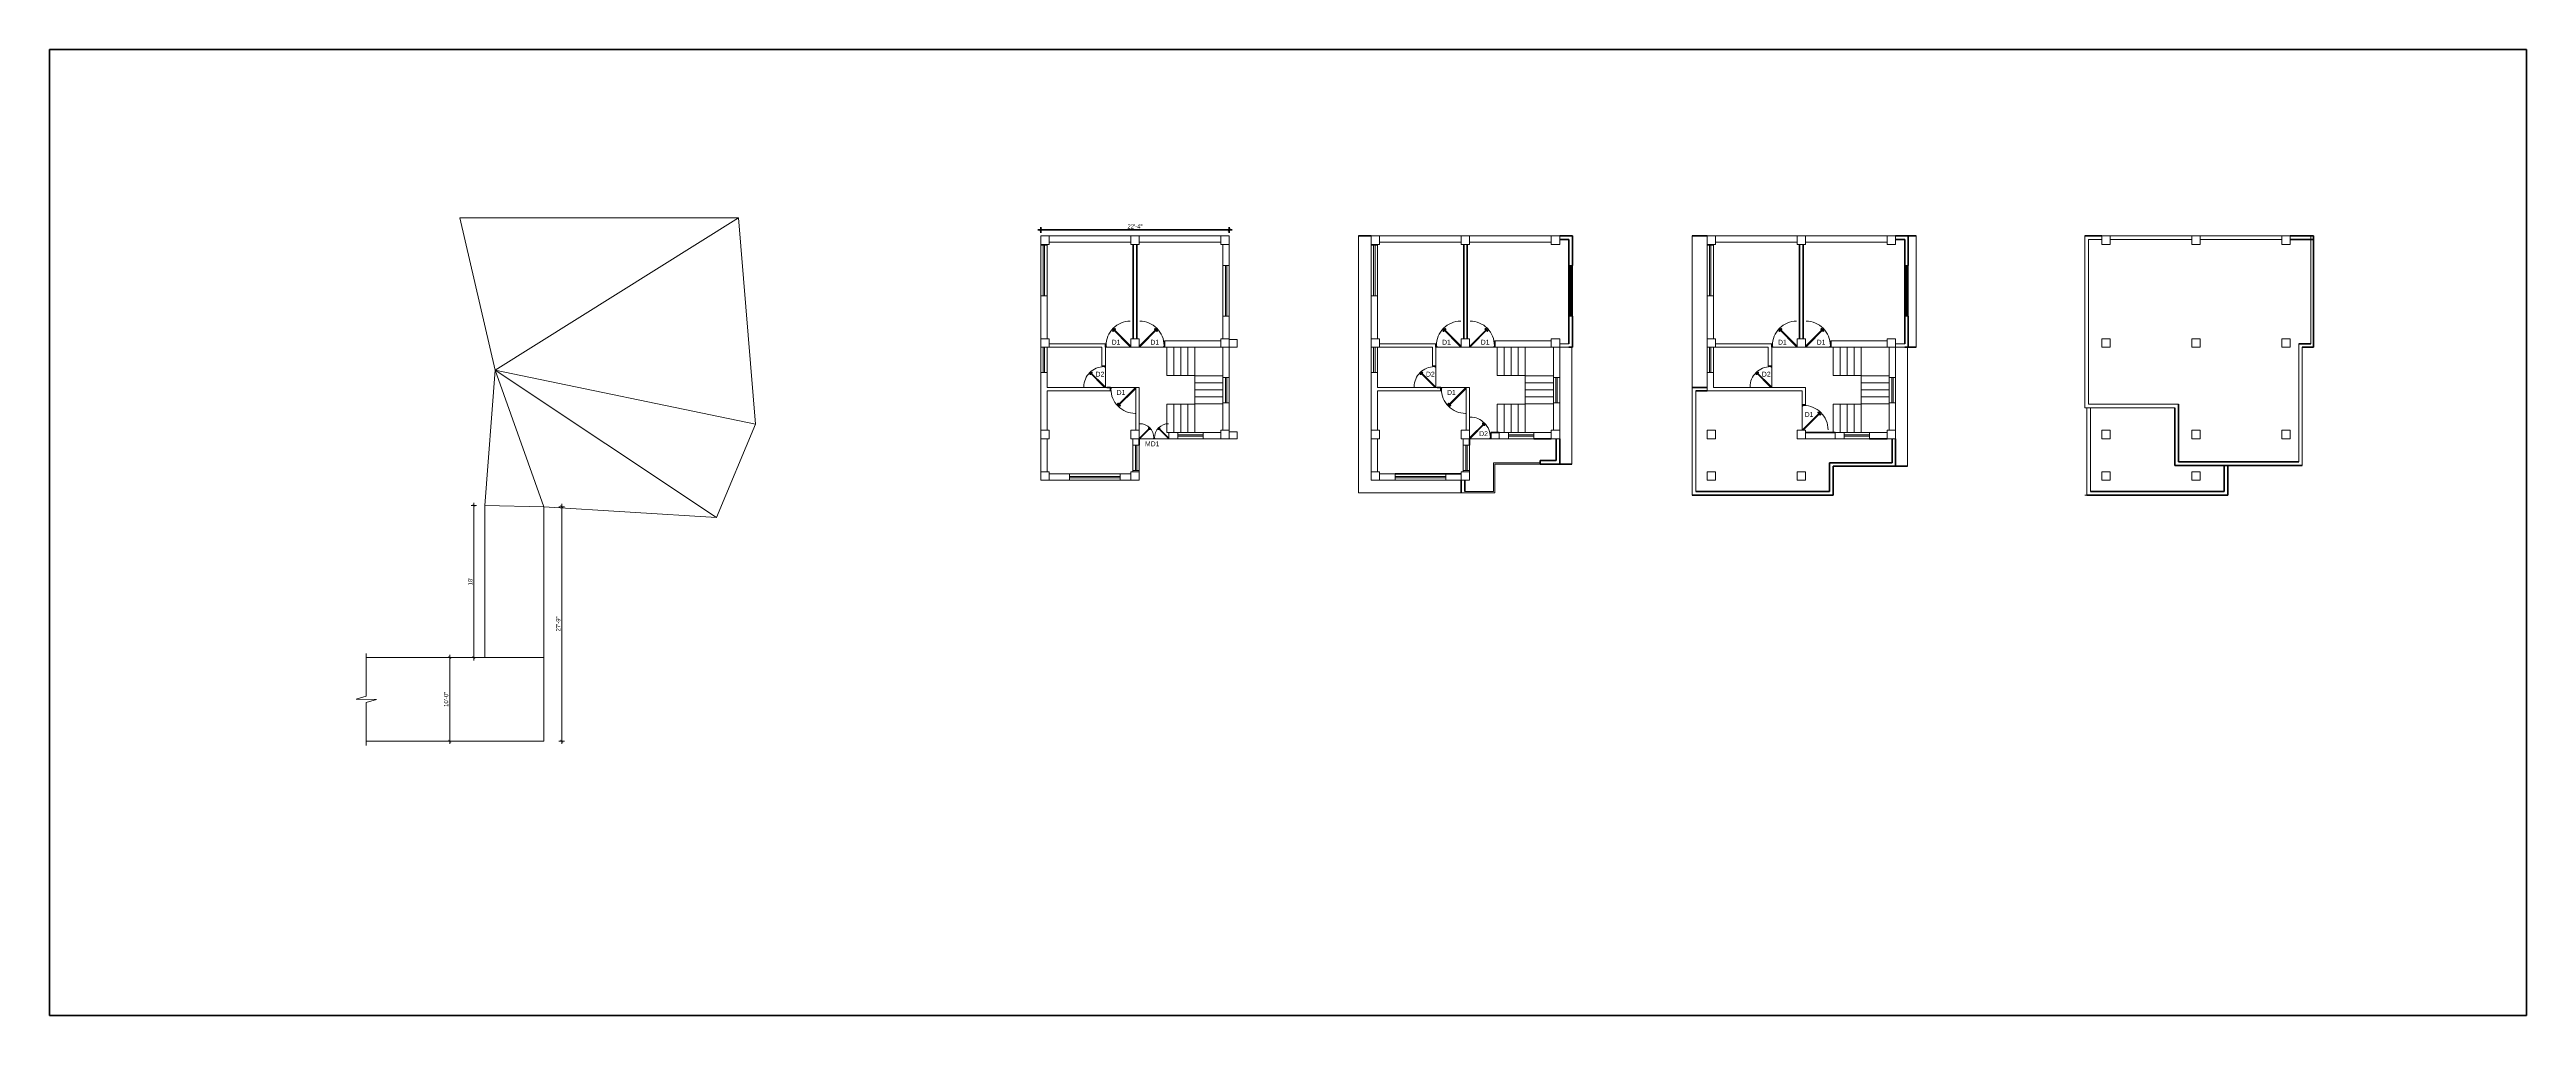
# Model space of a CAD drawing. Header units: inches. Extents: x 141029 to 151573, y -22384 to -18036.
# Drawn here: x 148053 to 151573, y -20589 to -19218 of the extents above; entities that cross this region are included whole.
import ezdxf

# ---------------------------------------------------------------- set-up
doc = ezdxf.new("R2010")
doc.units = ezdxf.units.IN
doc.header["$LTSCALE"] = 0.5
doc.header["$MEASUREMENT"] = 0
doc.header["$PDMODE"] = 66
for name, color, linetype, lineweight in [('Annotate-Lite.w', 177, 'Continuous', 9), ('door', 202, 'Continuous', 5), ('DOOR & WIN', 1, 'Continuous', 25), ('PUERTAS', 7, 'Continuous', 9), ('TEXT', 220, 'Continuous', 9), ('wall', 1, 'Continuous', 40)]:
    doc.layers.add(name, color=color, linetype=linetype, lineweight=lineweight)
doc.styles.add('DIMTEXT', font='arial.ttf', dxfattribs={"height": 6})
doc.styles.get("Standard").update_dxf_attribs({"font": 'arial.ttf'})
doc.dimstyles.new('1 by 96', dxfattribs={"dimtxt": 6, "dimasz": 4, "dimexe": 4, "dimexo": 4, "dimgap": 2, "dimtad": 1, "dimdec": 0, "dimzin": 0, "dimdsep": 46, "dimlunit": 4, "dimtxsty": 'Standard', "dimblk": 'ARCHTICK', "dimcen": 0, "dimdle": 4, "dimadec": 0, "dimazin": 0, "dimtfac": 1, "dimtdec": 0, "dimtix": 1, "dimtofl": 0, "dimtmove": 1, "dimatfit": 3, "dimldrblk": 'ARCHTICK', "dimfxl": 4, "dimfxlon": 1, "dimtolj": 1, "dimtzin": 0, "dimlwd": -1, "dimlwe": -1, "dimarcsym": 0})

# ---------------------------------------------------------------- blocks, each defined once
blk = doc.blocks.new('_ArchTick')
at = {"color": 0, "linetype": 'ByBlock', "const_width": 0.15}
blk.add_lwpolyline([(-0.5, -0.5), (0.5, 0.5)], dxfattribs=at)
blk = doc.blocks.new('*D659')
at = {"layer": 'Annotate-Lite.w', "color": 0, "transparency": 16777216}
for p, q in [((148659.9, -19865.2), (148651.9, -19865.2)), ((148655.9, -19861.2), (148655.9, -20085.2)), ((148659.9, -20081.2), (148651.9, -20081.2))]:
    blk.add_line(p, q, dxfattribs=at)
at = {"layer": 'Defpoints', "color": 0, "transparency": 16777216}
for p in [(148671.3, -19865.2), (148655.9, -20081.2), (148671.3, -20081.2)]:
    blk.add_point(p, dxfattribs=at)
at = {"layer": 'Annotate-Lite.w', "color": 0, "transparency": 16777216, "xscale": 4, "yscale": 4, "zscale": 4}
for p, rotation in [((148655.9, -19865.2), 90), ((148655.9, -20081.2), 270)]:
    blk.add_blockref('_ArchTick', p, dxfattribs=dict(at, rotation=rotation))
at = {"layer": 'Annotate-Lite.w', "color": 0, "transparency": 16777216, "insert": (148650.9, -19973.2), "char_height": 6, "attachment_point": 5, "rotation": 90}
blk.add_mtext("\\A1;18'", dxfattribs=at)
blk = doc.blocks.new('*D660')
at = {"layer": 'Annotate-Lite.w', "color": 0, "transparency": 16777216}
for p, q in [((148776.8, -19866.9), (148784.8, -19866.9)), ((148780.8, -19862.9), (148780.8, -20203.9)), ((148776.8, -20199.9), (148784.8, -20199.9))]:
    blk.add_line(p, q, dxfattribs=at)
at = {"layer": 'Defpoints', "color": 0, "transparency": 16777216}
for p in [(148755.3, -19866.9), (148755.3, -20199.9), (148780.8, -20199.9)]:
    blk.add_point(p, dxfattribs=at)
at = {"layer": 'Annotate-Lite.w', "color": 0, "transparency": 16777216, "xscale": 4, "yscale": 4, "zscale": 4}
for p, rotation in [((148780.8, -19866.9), 90), ((148780.8, -20199.9), 270)]:
    blk.add_blockref('_ArchTick', p, dxfattribs=dict(at, rotation=rotation))
at = {"layer": 'Annotate-Lite.w', "color": 0, "transparency": 16777216, "insert": (148775.8, -20033.4), "char_height": 6, "attachment_point": 5, "rotation": 90}
blk.add_mtext('\\A1;27\'-9"', dxfattribs=at)
blk = doc.blocks.new('*D661')
at = {"layer": 'Annotate-Lite.w', "color": 0, "transparency": 16777216}
for p, q in [((148625.6, -20081.2), (148617.6, -20081.2)), ((148621.6, -20077.2), (148621.6, -20203.9)), ((148625.6, -20199.9), (148617.6, -20199.9))]:
    blk.add_line(p, q, dxfattribs=at)
at = {"layer": 'Defpoints', "color": 0, "transparency": 16777216}
for p in [(148671.3, -20081.2), (148621.6, -20199.9), (148671.3, -20199.9)]:
    blk.add_point(p, dxfattribs=at)
at = {"layer": 'Annotate-Lite.w', "color": 0, "transparency": 16777216, "xscale": 4, "yscale": 4, "zscale": 4}
for p, rotation in [((148621.6, -20081.2), 90), ((148621.6, -20199.9), 270)]:
    blk.add_blockref('_ArchTick', p, dxfattribs=dict(at, rotation=rotation))
at = {"layer": 'Annotate-Lite.w', "color": 0, "transparency": 16777216, "insert": (148616.5, -20140.5), "char_height": 6, "attachment_point": 5, "rotation": 90}
blk.add_mtext('\\A1;10\'-0"', dxfattribs=at)
blk = doc.blocks.new('2ft6in')
at = {"layer": 'PUERTAS', "color": 2}
for p, q in [((0, 2), (0, 0)), ((0.6, 2), (0, 2)), ((1.3, 0), (0, 0)), ((0.6, 1.3), (0.6, 2)), ((0.7, 1.3), (0.6, 1.3)), ((0.7, 1.3), (0.7, 2)), ((0.7, 1), (0.7, 1.3)), ((1.3, 1), (0.7, 1)), ((0.8, 2.1), (21, 22.3)), ((1.4, 1.6), (0.8, 2.1)), ((1.3, 1.5), (0.8, 2.1)), ((1.4, 1.6), (1.3, 1.5)), ((1.5, 1.4), (1.3, 1.5)), ((1.3, 0), (1.3, 1)), ((21.7, 21.6), (1.5, 1.4)), ((18.3, 21.8), (18.3, 21.8)), ((21.7, 21.6), (21, 22.3)), ((21.2, 18.9), (21.2, 18.9)), ((28.7, 0), (28.7, 1)), ((28.7, 1), (29.3, 1)), ((28.7, 0), (30, 0)), ((29.3, 1), (29.3, 2)), ((29.3, 2), (30, 2)), ((30, 0), (30, 2))]:
    blk.add_line(p, q, dxfattribs=at)
at = {"layer": 'PUERTAS', "color": 8}
for p, q in [((0, 0), (30, 0)), ((18.8, 20.8), (18, 21.4)), ((18.9, 20.8), (18.1, 21.5)), ((19, 20.9), (18.2, 21.6)), ((18.4, 21.9), (18.3, 21.8)), ((19.1, 21), (18.3, 21.7)), ((18.4, 21.9), (18.6, 22)), ((18.6, 22), (18.6, 22)), ((19.3, 21.3), (18.6, 22)), ((19.4, 21.4), (18.8, 22.1)), ((19.6, 21.5), (18.9, 22.3)), ((19.5, 21.5), (18.9, 22.3)), ((18.9, 20.3), (19.2, 20.7)), ((19.1, 20.8), (19, 20.9)), ((19.2, 20.9), (19.1, 21)), ((19.1, 20.8), (19.1, 20.9)), ((19.1, 20.4), (19.3, 20.8)), ((19.3, 20.9), (19.2, 21)), ((19.4, 21.1), (19.3, 21.2)), ((19.3, 20.6), (19.3, 20.8)), ((19.5, 21.2), (19.4, 21.3)), ((19.5, 21.2), (19.4, 21.3)), ((19.5, 21.1), (19.4, 21.2)), ((19.4, 20.8), (19.4, 20.9)), ((19.6, 20.9), (19.4, 20.9)), ((19.7, 21.1), (19.5, 21)), ((20.1, 21.4), (19.6, 21.1)), ((19.9, 21.2), (19.6, 21.1)), ((19.7, 19.5), (20.1, 19.8)), ((19.9, 19.7), (20.2, 19.8)), ((20.1, 19.9), (20.3, 19.9)), ((20.2, 20), (20.3, 20)), ((20.2, 19.7), (20.3, 19.6)), ((20.2, 19.7), (20.3, 19.6)), ((20.2, 19.4), (20.9, 18.7)), ((20.2, 19.4), (20.8, 18.6)), ((20.3, 20.1), (20.4, 20)), ((20.3, 19.8), (20.4, 19.7)), ((20.3, 19.5), (21, 18.8)), ((20.5, 20.3), (20.4, 20.1)), ((20.4, 19.8), (20.4, 19.7)), ((20.7, 20.5), (20.5, 20.2)), ((20.5, 20), (20.6, 19.9)), ((20.5, 19.6), (21.1, 18.9)), ((20.8, 20.6), (20.6, 20.2)), ((20.6, 20.1), (20.7, 20)), ((20.6, 20.1), (20.7, 20)), ((20.6, 20), (20.7, 20)), ((20.7, 19.9), (21.4, 19.2)), ((20.8, 20), (21.6, 19.3)), ((20.9, 20.1), (21.7, 19.5)), ((21, 20.1), (21.7, 19.5)), ((21.3, 19), (21.2, 18.9)), ((21.3, 19), (21.4, 19.1)), ((21.4, 19.2), (21.4, 19.1))]:
    blk.add_line(p, q, dxfattribs=at)
at = {"layer": 'PUERTAS', "color": 1}
for p, q in [((18.1, 21.5), (18.5, 21.9)), ((18.1, 21.4), (18.5, 21.9)), ((18.1, 21.5), (18.1, 21.5)), ((18.7, 20.8), (18.1, 21.3)), ((18.9, 22.3), (18.5, 21.9)), ((18.8, 22.2), (18.5, 21.9)), ((18.8, 22.2), (18.8, 22.2)), ((18.8, 20.8), (19.2, 21.2)), ((18.8, 20.2), (19.1, 20.6)), ((18.9, 20.1), (18.8, 20.1)), ((18.9, 20.9), (18.9, 20.9)), ((19.5, 21.6), (19, 22.3)), ((19, 20.9), (19.2, 21.1)), ((19.1, 20.8), (19, 20.9)), ((19.1, 20.8), (19.3, 21)), ((19.1, 20.7), (19.1, 20.7)), ((19.1, 20.6), (19.1, 20.6)), ((19.5, 21.5), (19.2, 21.2)), ((19.5, 21.3), (19.2, 21.1)), ((19.5, 21.2), (19.3, 21)), ((19.4, 21.4), (19.5, 21.4)), ((19.5, 21.2), (19.4, 21.3)), ((19.5, 19.4), (19.5, 19.4)), ((19.6, 21.2), (19.6, 21.2)), ((19.6, 19.4), (20, 19.7)), ((20.1, 21.5), (19.7, 21.2)), ((19.7, 21.2), (19.7, 21.2)), ((20, 19.7), (20, 19.7)), ((20.1, 19.7), (20.1, 19.7)), ((20.2, 21.5), (20.2, 21.5)), ((20.2, 19.7), (20.4, 19.9)), ((20.2, 19.4), (20.6, 19.8)), ((20.2, 19.7), (20.3, 19.6)), ((20.2, 19.3), (20.8, 18.6)), ((20.3, 19.6), (20.5, 19.8)), ((20.3, 19.5), (20.3, 19.5)), ((20.6, 20.1), (20.4, 19.9)), ((20.7, 20), (20.5, 19.8)), ((20.7, 20.2), (20.6, 20.2)), ((20.9, 20.1), (20.6, 19.8)), ((20.6, 20.1), (20.7, 20)), ((20.9, 20.7), (20.7, 20.3)), ((20.7, 20.3), (20.7, 20.3)), ((20.8, 20), (20.8, 20)), ((20.9, 20.8), (20.9, 20.8)), ((20.9, 18.6), (21.3, 19.1)), ((20.9, 18.7), (21.3, 19)), ((20.9, 18.7), (20.9, 18.7)), ((21, 20.1), (21.7, 19.6)), ((21.7, 19.5), (21.3, 19.1)), ((21.7, 19.4), (21.3, 19)), ((21.6, 19.4), (21.7, 19.4))]:
    blk.add_line(p, q, dxfattribs=at)
at = {"layer": 'PUERTAS', "color": 2}
for radius in [0.129, 0.0627]:
    blk.add_circle((0.7, 2.1), radius, dxfattribs=at)
at = {"layer": 'PUERTAS', "color": 8}
blk.add_arc((0.7, 2.1), 28.7, 359.7285, 90.0333, dxfattribs=at)
at = {"layer": 'PUERTAS', "color": 1}
for centre, start, end in [((18.8, 20.8), 231.0764, 315), ((18.9, 20.2), 135, 225), ((18.9, 22.2), 38.9236, 135), ((19, 20.9), 225, 315), ((19.2, 20.7), 135, 219.7428), ((19.1, 20.6), 315, 39.7428), ((19.5, 21.6), 315, 38.9236), ((19.4, 21.4), 315, 45), ((19.6, 21.2), 50.2572, 135), ((19.6, 19.5), 225, 315), ((19.7, 21.3), 230.2572, 315), ((20.1, 19.6), 50.2572, 135), ((20.2, 21.4), 45, 135), ((20.2, 19.7), 230.2572, 315), ((20.3, 19.4), 135, 218.9236), ((20.4, 19.5), 135, 225), ((20.7, 20.3), 135, 219.7428), ((20.6, 20.2), 315, 39.7428), ((20.8, 20), 45, 135), ((20.8, 18.7), 218.9236, 315), ((20.9, 20.7), 315, 45), ((21, 20.1), 51.0764, 135), ((21.7, 19.5), 315, 51.0764)]:
    blk.add_arc(centre, 0.0667, start, end, dxfattribs=at)
blk = doc.blocks.new('*U682')
at = {"color": 3}
blk.add_blockref('2ft6in', (0, 0), dxfattribs=at)
blk = doc.blocks.new('3ft')
at = {"layer": 'PUERTAS', "color": 6}
for p, q in [((0, 2.4), (0, 0)), ((0.7, 2.4), (0, 2.4)), ((1.6, 0), (0, 0)), ((0.7, 1.5), (0.7, 2.4)), ((0.8, 1.5), (0.7, 1.5)), ((0.8, 1.5), (0.8, 2.4)), ((0.8, 1.2), (0.8, 1.5)), ((1.6, 1.2), (0.8, 1.2)), ((1.6, 1.8), (0.9, 2.5)), ((1, 2.5), (25.2, 26.7)), ((1.6, 1.9), (1, 2.5)), ((1.6, 1.9), (1.6, 1.8)), ((1.8, 1.6), (1.6, 1.8)), ((1.6, 0), (1.6, 1.2)), ((26, 25.9), (1.8, 1.6)), ((26, 25.9), (25.2, 26.7)), ((34.4, 0), (34.4, 1.2)), ((34.4, 1.2), (35.2, 1.2)), ((34.4, 0), (36, 0)), ((35.2, 1.2), (35.2, 2.4)), ((35.2, 2.4), (36, 2.4)), ((36, 0), (36, 2.4))]:
    blk.add_line(p, q, dxfattribs=at)
at = {"layer": 'PUERTAS', "color": 8}
for p, q in [((0, 0), (36, 0)), ((22.6, 24.9), (21.6, 25.7)), ((22.6, 25), (21.7, 25.7)), ((22.7, 25.1), (21.8, 25.9)), ((22.1, 26.3), (22, 26.1)), ((22.9, 25.2), (22, 26.1)), ((22.1, 26.3), (22.3, 26.4)), ((22.3, 26.4), (22.3, 26.4)), ((23.2, 25.5), (22.3, 26.4)), ((23.3, 25.7), (22.5, 26.6)), ((23.5, 25.8), (22.7, 26.8)), ((23.4, 25.8), (22.7, 26.7)), ((22.7, 24.3), (23, 24.8)), ((23, 25), (22.8, 25.1)), ((23, 25), (22.9, 25.2)), ((23, 25), (22.9, 25.1)), ((22.9, 24.5), (23.1, 24.9)), ((23.1, 25.1), (23, 25.2)), ((23.1, 24.8), (23.2, 25)), ((23.3, 25.3), (23.2, 25.4)), ((23.4, 25.4), (23.3, 25.6)), ((23.4, 25.4), (23.3, 25.5)), ((23.4, 25.4), (23.3, 25.5)), ((23.3, 24.9), (23.3, 25.1)), ((23.5, 25.1), (23.3, 25.1)), ((23.6, 25.3), (23.4, 25.2)), ((23.9, 25.5), (23.5, 25.3)), ((24.1, 25.7), (23.6, 25.4)), ((23.6, 23.4), (24.1, 23.7)), ((23.8, 23.6), (24.2, 23.8)), ((24.1, 23.8), (24.3, 23.9)), ((24.2, 24), (24.4, 24)), ((24.2, 23.3), (25, 22.3)), ((24.3, 23.7), (24.4, 23.6)), ((24.3, 23.7), (24.5, 23.6)), ((24.3, 23.6), (24.4, 23.5)), ((24.3, 23.3), (25.1, 22.4)), ((24.4, 24.2), (24.4, 24)), ((24.4, 23.8), (24.5, 23.7)), ((24.4, 23.4), (25.2, 22.5)), ((24.6, 24.3), (24.5, 24.1)), ((24.5, 23.6), (25.4, 22.7)), ((24.8, 24.6), (24.6, 24.2)), ((24.6, 24), (24.7, 23.9)), ((25, 24.8), (24.7, 24.3)), ((24.7, 24.1), (24.8, 23.9)), ((24.7, 24.1), (24.8, 24)), ((24.8, 24.1), (24.9, 24)), ((24.8, 23.8), (25.7, 23)), ((25, 24), (25.9, 23.2)), ((25.1, 24.2), (26.1, 23.4)), ((25.1, 24.1), (26, 23.3)), ((25.6, 22.8), (25.4, 22.7)), ((25.6, 22.8), (25.7, 23)), ((25.7, 23), (25.7, 23))]:
    blk.add_line(p, q, dxfattribs=at)
at = {"layer": 'PUERTAS', "color": 1}
for p, q in [((21.7, 25.8), (22.1, 26.3)), ((21.7, 25.7), (22.2, 26.2)), ((21.7, 25.8), (21.7, 25.8)), ((22.5, 25), (21.7, 25.6)), ((22.6, 26.7), (22.1, 26.3)), ((22.7, 26.7), (22.2, 26.2)), ((22.6, 26.7), (22.6, 26.7)), ((22.6, 25), (23, 25.4)), ((22.6, 24.3), (22.9, 24.7)), ((22.6, 24.1), (22.6, 24.1)), ((22.7, 25.1), (22.7, 25.1)), ((23.4, 25.9), (22.8, 26.7)), ((22.8, 25.1), (23.1, 25.3)), ((22.9, 25), (22.8, 25.1)), ((22.9, 24.9), (23.2, 25.2)), ((22.9, 24.8), (22.9, 24.8)), ((22.9, 24.7), (22.9, 24.7)), ((23.4, 25.8), (23, 25.4)), ((23.3, 25.6), (23.1, 25.3)), ((23.5, 25.5), (23.2, 25.2)), ((23.3, 25.7), (23.3, 25.7)), ((23.4, 25.5), (23.3, 25.6)), ((23.4, 23.3), (23.4, 23.3)), ((23.6, 25.5), (23.6, 25.5)), ((23.6, 23.3), (24, 23.6)), ((24.1, 25.8), (23.7, 25.5)), ((23.7, 25.5), (23.7, 25.5)), ((24, 23.6), (24, 23.6)), ((24.1, 23.6), (24.1, 23.6)), ((24.3, 25.8), (24.3, 25.8)), ((24.3, 23.6), (24.5, 23.9)), ((24.3, 23.3), (24.7, 23.7)), ((24.3, 23.6), (24.4, 23.5)), ((24.3, 23.2), (24.9, 22.4)), ((24.4, 23.5), (24.6, 23.8)), ((24.4, 23.4), (24.4, 23.4)), ((24.8, 24.1), (24.5, 23.9)), ((24.9, 24), (24.6, 23.8)), ((25.1, 24.1), (24.7, 23.7)), ((25.1, 24.8), (24.8, 24.4)), ((24.8, 24.4), (24.8, 24.4)), ((24.8, 24.3), (24.8, 24.3)), ((24.8, 24.1), (24.9, 24)), ((25, 24), (25, 24)), ((25, 22.4), (25.5, 22.9)), ((25.1, 25), (25.1, 25)), ((25.1, 22.4), (25.6, 22.8)), ((25.1, 22.4), (25.1, 22.4)), ((25.2, 24.1), (26, 23.5)), ((26, 23.4), (25.5, 22.9)), ((26, 23.3), (25.6, 22.8)), ((26, 23.3), (26, 23.3))]:
    blk.add_line(p, q, dxfattribs=at)
at = {"layer": 'PUERTAS', "color": 2}
for p, q in [((22, 26.1), (22, 26.1)), ((25.4, 22.7), (25.4, 22.7))]:
    blk.add_line(p, q, dxfattribs=at)
at = {"layer": 'PUERTAS', "color": 6}
for radius in [0.155, 0.0752]:
    blk.add_circle((0.8, 2.6), radius, dxfattribs=at)
blk.add_arc((0.8, 2.6), 34.4, 359.7285, 90.0333, dxfattribs=at)
at = {"layer": 'PUERTAS', "color": 1}
for centre, start, end in [((22.5, 25), 231.0764, 315), ((22.7, 24.2), 135, 225), ((22.7, 26.7), 38.9236, 135), ((22.8, 25.1), 225, 315), ((23, 24.9), 135, 219.7428), ((22.9, 24.8), 315, 39.7428), ((23.3, 25.6), 315, 45), ((23.4, 25.9), 315, 38.9236), ((23.5, 23.4), 225, 315), ((23.5, 25.4), 50.2572, 135), ((23.6, 25.5), 230.2572, 315), ((24.1, 23.6), 50.2572, 135), ((24.2, 25.7), 45, 135), ((24.2, 23.7), 230.2572, 315), ((24.3, 23.2), 135, 218.9236), ((24.4, 23.5), 135, 225), ((24.8, 24.3), 135, 219.7428), ((24.7, 24.2), 315, 39.7428), ((24.9, 24), 45, 135), ((25, 22.4), 218.9236, 315), ((25, 24.9), 315, 45), ((25.2, 24.1), 51.0764, 135), ((26, 23.4), 315, 51.0764)]:
    blk.add_arc(centre, 0.08, start, end, dxfattribs=at)
blk = doc.blocks.new('*U679')
at = {"color": 3, "xscale": -1}
blk.add_blockref('3ft', (42, 0), dxfattribs=at)
blk = doc.blocks.new('*U681')
at = {"color": 3, "xscale": -1}
blk.add_blockref('2ft6in', (42, 0), dxfattribs=at)
blk = doc.blocks.new('MAIN DLOOR')
at = {"layer": 'door', "color": 3, "yscale": 0.7999999999374268, "zscale": 0.7999999998966563, "rotation": 180}
for p, xscale in [((11264.7, 306.6), 0.7999999999592546), ((11245.5, 306.6), -0.7999999999592546)]:
    blk.add_blockref('*U681', p, dxfattribs=dict(at, xscale=xscale))
blk = doc.blocks.new('*D683')
at = {"layer": 'Defpoints', "color": 0, "transparency": 16777216}
for p in [(149461.4, -19482.4), (149729.4, -19473.8), (149729.4, -19482.4)]:
    blk.add_point(p, dxfattribs=at)
at = {"layer": 'wall', "color": 0, "transparency": 16777216}
for p, q in [((149457.4, -19473.8), (149733.4, -19473.8)), ((149461.4, -19477.8), (149461.4, -19469.8)), ((149729.4, -19477.8), (149729.4, -19469.8))]:
    blk.add_line(p, q, dxfattribs=at)
at = {"layer": 'wall', "color": 0, "transparency": 16777216, "xscale": 4, "yscale": 4, "zscale": 4, "rotation": 180}
blk.add_blockref('_ArchTick', (149461.4, -19473.8), dxfattribs=at)
at = {"layer": 'wall', "color": 0, "transparency": 16777216, "xscale": 4, "yscale": 4, "zscale": 4}
blk.add_blockref('_ArchTick', (149729.4, -19473.8), dxfattribs=at)
at = {"layer": 'wall', "color": 0, "transparency": 16777216, "insert": (149595.4, -19468.8), "char_height": 6, "attachment_point": 5}
blk.add_mtext('\\A1;22\'-4"', dxfattribs=at)
blk = doc.blocks.new('*U697')
at = {"color": 3}
blk.add_blockref('3ft', (0, 0), dxfattribs=at)

msp = doc.modelspace()

# ---------------------------------------------------------------- linework, layer by layer
at = {"layer": 'Annotate-Lite.w'}
for p, q in [((148636.1, -19456.5), (149032.1, -19456.5)), ((148636.1, -19456.5), (148686.2, -19672.8)), ((148686.2, -19672.8), (149032.1, -19456.5)), ((149032.1, -19456.5), (149056.3, -19749.5)), ((149461.4, -19482.4), (149729.4, -19482.4)), ((149461.4, -19482.4), (149461.4, -19494.4)), ((149461.4, -19494.4), (149461.4, -19567.4)), ((149461.4, -19495.4), (149470.4, -19495.4)), ((149464.9, -19567.4), (149464.9, -19495.4)), ((149466.9, -19567.4), (149466.9, -19495.4)), ((149470.4, -19494.4), (149470.4, -19628.4)), ((149473.4, -19491.4), (149589.4, -19491.4)), ((149601.4, -19491.4), (149717.4, -19491.4)), ((149720.4, -19494.4), (149720.4, -19628.4)), ((149729.4, -19482.4), (149729.4, -19524.4)), ((149912.9, -19482.4), (149912.9, -19847.4)), ((149930.9, -19482.4), (150198.9, -19482.4)), ((149930.9, -19482.4), (149930.9, -19494.4)), ((149930.9, -19494.4), (149930.9, -19567.4)), ((149930.9, -19495.4), (149939.9, -19495.4)), ((149934.4, -19567.4), (149934.4, -19495.4)), ((149936.4, -19567.4), (149936.4, -19495.4)), ((149939.9, -19494.4), (149939.9, -19628.4)), ((149942.9, -19491.4), (150058.9, -19491.4)), ((150070.9, -19491.4), (150186.9, -19491.4)), ((150387.2, -19482.4), (150387.2, -19850.4)), ((150408.2, -19482.4), (150676.2, -19482.4)), ((150408.2, -19482.4), (150408.2, -19494.4)), ((150408.2, -19494.4), (150408.2, -19567.4)), ((150408.2, -19495.4), (150417.2, -19495.4)), ((150411.7, -19567.4), (150411.7, -19495.4)), ((150413.7, -19567.4), (150413.7, -19495.4)), ((150417.2, -19494.4), (150417.2, -19628.4)), ((150420.2, -19491.4), (150536.2, -19491.4)), ((150548.2, -19491.4), (150664.2, -19491.4)), ((150705.2, -19482.4), (150705.2, -19640.4)), ((150945, -19482.4), (150945, -19726.4)), ((150950, -19487.4), (150950, -19721.4)), ((150950, -19487.4), (150969, -19487.4)), ((150969, -19482.4), (151237, -19482.4)), ((150969, -19482.4), (150969, -19494.4)), ((150981, -19487.4), (151097, -19487.4)), ((151109, -19487.4), (151225, -19487.4)), ((151266, -19482.4), (151266, -19635.4)), ((149720.4, -19524.4), (149729.4, -19524.4)), ((149723.9, -19596.4), (149723.9, -19524.4)), ((149725.9, -19596.4), (149725.9, -19524.4)), ((149729.4, -19524.4), (149729.4, -19596.4)), ((150211.9, -19524.4), (150216.9, -19524.4)), ((150216.9, -19524.4), (150216.9, -19596.4)), ((150689.2, -19524.4), (150694.2, -19524.4)), ((150694.2, -19524.4), (150694.2, -19596.4)), ((149461.4, -19567.4), (149461.4, -19641.4)), ((149461.4, -19567.4), (149470.4, -19567.4)), ((149930.9, -19567.4), (149930.9, -19641.4)), ((149930.9, -19567.4), (149939.9, -19567.4)), ((150408.2, -19567.4), (150408.2, -19641.4)), ((150408.2, -19567.4), (150417.2, -19567.4)), ((149720.4, -19596.4), (149729.4, -19596.4)), ((149729.4, -19596.4), (149729.4, -19629.4)), ((150211.9, -19596.4), (150216.9, -19596.4)), ((150216.9, -19596.4), (150216.9, -19629.4)), ((150689.2, -19596.4), (150694.2, -19596.4)), ((150694.2, -19596.4), (150694.2, -19629.4)), ((149553.4, -19635.4), (149473.4, -19635.4)), ((149717.4, -19631.4), (149637.4, -19631.4)), ((149729.4, -19629.4), (149740.4, -19629.4)), ((149740.4, -19629.4), (149740.4, -19640.4)), ((150022.9, -19635.4), (149942.9, -19635.4)), ((150186.9, -19631.4), (150106.9, -19631.4)), ((150211.9, -19635.4), (150198.9, -19635.4)), ((150500.2, -19635.4), (150420.2, -19635.4)), ((150664.2, -19631.4), (150584.2, -19631.4)), ((150689.2, -19635.4), (150676.2, -19635.4)), ((151249, -19635.4), (151249, -19803.4)), ((148671.3, -19865.2), (148686.2, -19672.8)), ((149056.3, -19749.5), (148686.2, -19672.8)), ((149000.8, -19882.4), (148686.2, -19672.8)), ((148686.2, -19672.8), (148755.3, -19866.9)), ((149461.4, -19641.4), (149461.4, -19677.4)), ((149464.9, -19676.4), (149464.9, -19640.4)), ((149466.9, -19676.4), (149466.9, -19640.4)), ((149470.4, -19640.4), (149470.4, -19697.4)), ((149548.4, -19640.4), (149473.4, -19640.4)), ((149548.4, -19640.4), (149548.4, -19667.4)), ((149553.4, -19640.4), (149553.4, -19640.4)), ((149553.4, -19640.4), (149553.4, -19667.4)), ((149717.4, -19640.4), (149637.4, -19640.4)), ((149640.4, -19640.4), (149640.4, -19680.4)), ((149650.4, -19640.4), (149650.4, -19680.4)), ((149660.4, -19640.4), (149660.4, -19680.4)), ((149670.4, -19640.4), (149670.4, -19680.4)), ((149680.4, -19640.4), (149680.4, -19680.4)), ((149720.4, -19640.4), (149720.4, -19758.4)), ((149740.4, -19640.4), (149729.4, -19640.4)), ((149729.4, -19640.4), (149729.4, -19683.4)), ((149930.9, -19641.4), (149930.9, -19677.4)), ((149934.4, -19676.4), (149934.4, -19640.4)), ((149936.4, -19676.4), (149936.4, -19640.4)), ((149939.9, -19640.4), (149939.9, -19697.4)), ((150017.9, -19640.4), (149942.9, -19640.4)), ((150017.9, -19640.4), (150017.9, -19667.4)), ((150022.9, -19640.4), (150022.9, -19667.4)), ((150022.9, -19640.4), (150022.9, -19640.4)), ((150186.9, -19640.4), (150106.9, -19640.4)), ((150109.9, -19640.4), (150109.9, -19680.4)), ((150119.9, -19640.4), (150119.9, -19680.4)), ((150129.9, -19640.4), (150129.9, -19680.4)), ((150139.9, -19640.4), (150139.9, -19680.4)), ((150149.9, -19640.4), (150149.9, -19680.4)), ((150189.9, -19640.4), (150189.9, -19758.4)), ((150211.9, -19640.4), (150198.9, -19640.4)), ((150198.9, -19640.4), (150198.9, -19683.4)), ((150215.9, -19640.4), (150215.9, -19806.4)), ((150408.2, -19641.4), (150408.2, -19702.4)), ((150411.7, -19676.4), (150411.7, -19640.4)), ((150413.7, -19676.4), (150413.7, -19640.4)), ((150417.2, -19640.4), (150417.2, -19697.4)), ((150495.2, -19640.4), (150420.2, -19640.4)), ((150495.2, -19640.4), (150495.2, -19667.4)), ((150500.2, -19640.4), (150500.2, -19667.4)), ((150500.2, -19640.4), (150500.2, -19640.4)), ((150664.2, -19640.4), (150584.2, -19640.4)), ((150587.2, -19640.4), (150587.2, -19680.4)), ((150597.2, -19640.4), (150597.2, -19680.4)), ((150607.2, -19640.4), (150607.2, -19680.4)), ((150617.2, -19640.4), (150617.2, -19680.4)), ((150627.2, -19640.4), (150627.2, -19680.4)), ((150667.2, -19640.4), (150667.2, -19758.4)), ((150689.2, -19640.4), (150676.2, -19640.4)), ((150676.2, -19640.4), (150676.2, -19683.4)), ((150693.2, -19640.4), (150693.2, -19809.4)), ((151254, -19640.4), (151254, -19808.4)), ((149461.4, -19676.4), (149461.4, -19829.4)), ((149461.4, -19676.4), (149470.4, -19676.4)), ((149555.4, -19697.4), (149470.4, -19697.4)), ((149560.4, -19702.4), (149470.4, -19702.4)), ((149470.4, -19702.4), (149470.4, -19758.4)), ((149560.4, -19697.4), (149560.4, -19697.4)), ((149601.4, -19697.4), (149596.4, -19697.4)), ((149596.4, -19758.4), (149596.4, -19697.4)), ((149601.4, -19758.4), (149601.4, -19697.4)), ((149680.4, -19680.4), (149640.4, -19680.4)), ((149680.4, -19721.4), (149680.4, -19680.4)), ((149720.4, -19680.9), (149680.4, -19680.9)), ((149720.4, -19690.9), (149680.4, -19690.9)), ((149720.4, -19700.9), (149680.4, -19700.9)), ((149729.4, -19683.4), (149720.4, -19683.4)), ((149723.9, -19719.4), (149723.9, -19683.4)), ((149725.9, -19719.4), (149725.9, -19683.4)), ((149729.4, -19683.4), (149729.4, -19719.4)), ((149930.9, -19676.4), (149930.9, -19829.4)), ((149930.9, -19676.4), (149939.9, -19676.4)), ((150024.9, -19697.4), (149939.9, -19697.4)), ((149939.9, -19702.4), (149939.9, -19758.4)), ((150029.9, -19702.4), (149939.9, -19702.4)), ((150029.9, -19697.4), (150029.9, -19697.4)), ((150065.9, -19758.4), (150065.9, -19697.4)), ((150070.9, -19697.4), (150065.9, -19697.4)), ((150070.9, -19758.4), (150070.9, -19697.4)), ((150149.9, -19680.4), (150109.9, -19680.4)), ((150149.9, -19721.4), (150149.9, -19680.4)), ((150189.9, -19680.9), (150149.9, -19680.9)), ((150189.9, -19690.9), (150149.9, -19690.9)), ((150189.9, -19700.9), (150149.9, -19700.9)), ((150198.9, -19683.4), (150189.9, -19683.4)), ((150193.4, -19719.4), (150193.4, -19683.4)), ((150195.4, -19719.4), (150195.4, -19683.4)), ((150198.9, -19683.4), (150198.9, -19719.4)), ((150392.2, -19702.4), (150392.2, -19845.4)), ((150408.2, -19676.4), (150417.2, -19676.4)), ((150543.2, -19702.4), (150408.2, -19702.4)), ((150543.2, -19697.4), (150417.2, -19697.4)), ((150548.2, -19697.4), (150543.2, -19697.4)), ((150543.2, -19722.4), (150543.2, -19702.4)), ((150548.2, -19722.4), (150548.2, -19697.4)), ((150627.2, -19680.4), (150587.2, -19680.4)), ((150627.2, -19721.4), (150627.2, -19680.4)), ((150667.2, -19680.9), (150627.2, -19680.9)), ((150667.2, -19690.9), (150627.2, -19690.9)), ((150667.2, -19700.9), (150627.2, -19700.9)), ((150676.2, -19683.4), (150667.2, -19683.4)), ((150670.7, -19719.4), (150670.7, -19683.4)), ((150672.7, -19719.4), (150672.7, -19683.4)), ((150676.2, -19683.4), (150676.2, -19719.4)), ((149640.4, -19721.4), (149640.4, -19761.4)), ((149680.4, -19721.4), (149640.4, -19721.4)), ((149650.4, -19721.4), (149650.4, -19761.4)), ((149660.4, -19721.4), (149660.4, -19761.4)), ((149670.4, -19721.4), (149670.4, -19761.4)), ((149720.4, -19710.9), (149680.4, -19710.9)), ((149720.4, -19720.9), (149680.4, -19720.9)), ((149680.4, -19721.4), (149680.4, -19761.4)), ((149729.4, -19719.4), (149720.4, -19719.4)), ((149729.4, -19719.4), (149729.4, -19760.4)), ((150109.9, -19721.4), (150109.9, -19761.4)), ((150149.9, -19721.4), (150109.9, -19721.4)), ((150119.9, -19721.4), (150119.9, -19761.4)), ((150129.9, -19721.4), (150129.9, -19761.4)), ((150139.9, -19721.4), (150139.9, -19761.4)), ((150189.9, -19710.9), (150149.9, -19710.9)), ((150189.9, -19720.9), (150149.9, -19720.9)), ((150149.9, -19721.4), (150149.9, -19761.4)), ((150198.9, -19719.4), (150189.9, -19719.4)), ((150198.9, -19719.4), (150198.9, -19760.4)), ((150587.2, -19721.4), (150587.2, -19761.4)), ((150627.2, -19721.4), (150587.2, -19721.4)), ((150597.2, -19721.4), (150597.2, -19761.4)), ((150607.2, -19721.4), (150607.2, -19761.4)), ((150617.2, -19721.4), (150617.2, -19761.4)), ((150667.2, -19710.9), (150627.2, -19710.9)), ((150667.2, -19720.9), (150627.2, -19720.9)), ((150627.2, -19721.4), (150627.2, -19761.4)), ((150676.2, -19719.4), (150667.2, -19719.4)), ((150676.2, -19719.4), (150676.2, -19760.4)), ((151073, -19726.4), (150945, -19726.4)), ((150948, -19726.4), (150948, -19850.4)), ((151078, -19721.4), (150950, -19721.4)), ((150953, -19726.4), (150953, -19845.4)), ((149056.3, -19749.5), (149000.8, -19882.4)), ((149470.4, -19770.4), (149470.4, -19817.4)), ((149592.4, -19817.4), (149592.4, -19770.4)), ((149601.4, -19779.4), (149592.4, -19779.4)), ((149595.9, -19815.4), (149595.9, -19779.4)), ((149597.9, -19815.4), (149597.9, -19779.4)), ((149601.4, -19815.4), (149601.4, -19779.4)), ((149643.4, -19761.4), (149640.4, -19761.4)), ((149717.4, -19761.4), (149643.4, -19761.4)), ((149643.4, -19770.4), (149643.4, -19761.4)), ((149656.4, -19770.4), (149643.4, -19770.4)), ((149656.4, -19770.4), (149656.4, -19761.4)), ((149692.4, -19764.9), (149656.4, -19764.9)), ((149692.4, -19766.9), (149656.4, -19766.9)), ((149692.4, -19770.4), (149656.4, -19770.4)), ((149692.4, -19770.4), (149692.4, -19761.4)), ((149740.4, -19770.4), (149692.4, -19770.4)), ((149729.4, -19760.4), (149740.4, -19760.4)), ((149740.4, -19760.4), (149740.4, -19770.4)), ((149939.9, -19770.4), (149939.9, -19817.4)), ((150061.9, -19817.4), (150061.9, -19770.4)), ((150070.9, -19779.4), (150061.9, -19779.4)), ((150065.4, -19815.4), (150065.4, -19779.4)), ((150067.4, -19815.4), (150067.4, -19779.4)), ((150070.9, -19815.4), (150070.9, -19779.4)), ((150125.9, -19770.4), (150100.9, -19770.4)), ((150112.9, -19761.4), (150109.9, -19761.4)), ((150186.9, -19761.4), (150112.9, -19761.4)), ((150112.9, -19770.4), (150112.9, -19761.4)), ((150125.9, -19770.4), (150125.9, -19761.4)), ((150161.9, -19764.9), (150125.9, -19764.9)), ((150161.9, -19766.9), (150125.9, -19766.9)), ((150161.9, -19770.4), (150125.9, -19770.4)), ((150161.9, -19770.4), (150161.9, -19761.4)), ((150603.2, -19770.4), (150548.2, -19770.4)), ((150590.2, -19761.4), (150587.2, -19761.4)), ((150664.2, -19761.4), (150590.2, -19761.4)), ((150590.2, -19770.4), (150590.2, -19761.4)), ((150603.2, -19770.4), (150603.2, -19761.4)), ((150639.2, -19764.9), (150603.2, -19764.9)), ((150639.2, -19766.9), (150603.2, -19766.9)), ((150639.2, -19770.4), (150603.2, -19770.4)), ((150639.2, -19770.4), (150639.2, -19761.4)), ((150170.9, -19804.4), (150104.9, -19804.4)), ((150104.9, -19845.4), (150104.9, -19804.4)), ((150198.9, -19806.4), (150106.9, -19806.4)), ((150106.9, -19847.4), (150106.9, -19806.4)), ((149461.4, -19829.4), (149502.4, -19829.4)), ((149473.4, -19820.4), (149589.4, -19820.4)), ((149502.4, -19829.4), (149502.4, -19820.4)), ((149502.4, -19823.9), (149574.4, -19823.9)), ((149502.4, -19825.9), (149574.4, -19825.9)), ((149502.4, -19829.4), (149574.4, -19829.4)), ((149574.4, -19829.4), (149574.4, -19820.4)), ((149574.4, -19829.4), (149601.4, -19829.4)), ((149601.4, -19815.4), (149592.4, -19815.4)), ((149601.4, -19829.4), (149601.4, -19815.4)), ((149912.9, -19847.4), (150058.9, -19847.4)), ((149930.9, -19829.4), (149964.9, -19829.4)), ((149942.9, -19820.4), (149964.9, -19820.4)), ((149964.9, -19829.4), (149964.9, -19820.4)), ((149964.9, -19823.9), (150036.9, -19823.9)), ((149964.9, -19825.9), (150036.9, -19825.9)), ((149964.9, -19829.4), (150036.9, -19829.4)), ((150036.9, -19829.4), (150036.9, -19820.4)), ((150036.9, -19829.4), (150058.9, -19829.4)), ((150058.9, -19847.4), (150106.9, -19847.4)), ((150070.9, -19815.4), (150061.9, -19815.4)), ((150063.9, -19845.4), (150104.9, -19845.4)), ((150070.9, -19829.4), (150070.9, -19815.4)), ((148755.3, -19866.9), (148671.3, -19865.2)), ((148671.3, -19865.2), (148671.3, -20081.2)), ((148755.3, -19866.9), (149000.8, -19882.4)), ((148755.3, -19866.9), (148755.3, -20199.9)), ((150387.2, -19850.4), (150536.2, -19850.4)), ((150945, -19850.4), (151097, -19850.4)), ((150948, -19850.4), (151097, -19850.4)), ((148755.3, -20081.2), (148503, -20081.2)), ((148755.3, -20199.9), (148503, -20199.9))]:
    msp.add_line(p, q, dxfattribs=at)
for points in [[(149461.4, -19482.4), (149473.4, -19482.4), (149473.4, -19494.4), (149461.4, -19494.4)], [(149589.4, -19482.4), (149601.4, -19482.4), (149601.4, -19494.4), (149589.4, -19494.4)], [(149717.4, -19482.4), (149729.4, -19482.4), (149729.4, -19494.4), (149717.4, -19494.4)], [(149930.9, -19482.4), (149942.9, -19482.4), (149942.9, -19494.4), (149930.9, -19494.4)], [(150058.9, -19482.4), (150070.9, -19482.4), (150070.9, -19494.4), (150058.9, -19494.4)], [(150186.9, -19482.4), (150198.9, -19482.4), (150198.9, -19494.4), (150186.9, -19494.4)], [(150408.2, -19482.4), (150420.2, -19482.4), (150420.2, -19494.4), (150408.2, -19494.4)], [(150536.2, -19482.4), (150548.2, -19482.4), (150548.2, -19494.4), (150536.2, -19494.4)], [(150664.2, -19482.4), (150676.2, -19482.4), (150676.2, -19494.4), (150664.2, -19494.4)], [(150969, -19482.4), (150981, -19482.4), (150981, -19494.4), (150969, -19494.4)], [(151097, -19482.4), (151109, -19482.4), (151109, -19494.4), (151097, -19494.4)], [(151225, -19482.4), (151237, -19482.4), (151237, -19494.4), (151225, -19494.4)], [(149461.4, -19628.4), (149473.4, -19628.4), (149473.4, -19640.4), (149461.4, -19640.4)], [(149589.4, -19628.4), (149601.4, -19628.4), (149601.4, -19640.4), (149589.4, -19640.4)], [(149717.4, -19628.4), (149729.4, -19628.4), (149729.4, -19640.4), (149717.4, -19640.4)], [(149930.9, -19628.4), (149942.9, -19628.4), (149942.9, -19640.4), (149930.9, -19640.4)], [(150058.9, -19628.4), (150070.9, -19628.4), (150070.9, -19640.4), (150058.9, -19640.4)], [(150186.9, -19628.4), (150198.9, -19628.4), (150198.9, -19640.4), (150186.9, -19640.4)], [(150408.2, -19628.4), (150420.2, -19628.4), (150420.2, -19640.4), (150408.2, -19640.4)], [(150536.2, -19628.4), (150548.2, -19628.4), (150548.2, -19640.4), (150536.2, -19640.4)], [(150664.2, -19628.4), (150676.2, -19628.4), (150676.2, -19640.4), (150664.2, -19640.4)], [(150969, -19628.4), (150981, -19628.4), (150981, -19640.4), (150969, -19640.4)], [(151097, -19628.4), (151109, -19628.4), (151109, -19640.4), (151097, -19640.4)], [(151225, -19628.4), (151237, -19628.4), (151237, -19640.4), (151225, -19640.4)], [(149461.4, -19758.4), (149473.4, -19758.4), (149473.4, -19770.4), (149461.4, -19770.4)], [(149589.4, -19758.4), (149601.4, -19758.4), (149601.4, -19770.4), (149589.4, -19770.4)], [(149717.4, -19758.4), (149729.4, -19758.4), (149729.4, -19770.4), (149717.4, -19770.4)], [(149930.9, -19758.4), (149942.9, -19758.4), (149942.9, -19770.4), (149930.9, -19770.4)], [(150058.9, -19758.4), (150070.9, -19758.4), (150070.9, -19770.4), (150058.9, -19770.4)], [(150186.9, -19758.4), (150198.9, -19758.4), (150198.9, -19770.4), (150186.9, -19770.4)], [(150408.2, -19758.4), (150420.2, -19758.4), (150420.2, -19770.4), (150408.2, -19770.4)], [(150536.2, -19758.4), (150548.2, -19758.4), (150548.2, -19770.4), (150536.2, -19770.4)], [(150664.2, -19758.4), (150676.2, -19758.4), (150676.2, -19770.4), (150664.2, -19770.4)], [(150969, -19758.4), (150981, -19758.4), (150981, -19770.4), (150969, -19770.4)], [(151097, -19758.4), (151109, -19758.4), (151109, -19770.4), (151097, -19770.4)], [(151225, -19758.4), (151237, -19758.4), (151237, -19770.4), (151225, -19770.4)], [(149461.4, -19817.4), (149473.4, -19817.4), (149473.4, -19829.4), (149461.4, -19829.4)], [(149589.4, -19817.4), (149601.4, -19817.4), (149601.4, -19829.4), (149589.4, -19829.4)], [(149930.9, -19817.4), (149942.9, -19817.4), (149942.9, -19829.4), (149930.9, -19829.4)], [(150058.9, -19817.4), (150070.9, -19817.4), (150070.9, -19829.4), (150058.9, -19829.4)], [(150408.2, -19817.4), (150420.2, -19817.4), (150420.2, -19829.4), (150408.2, -19829.4)], [(150536.2, -19817.4), (150548.2, -19817.4), (150548.2, -19829.4), (150536.2, -19829.4)], [(150969, -19817.4), (150981, -19817.4), (150981, -19829.4), (150969, -19829.4)], [(151097, -19817.4), (151109, -19817.4), (151109, -19829.4), (151097, -19829.4)]]:
    msp.add_lwpolyline(points, close=True, dxfattribs=at)
at = {"layer": 'Annotate-Lite.w', "linetype": 'Continuous'}
msp.add_lwpolyline([(148503, -20075.2), (148503, -20136.1), (148488.6, -20140.4), (148517.8, -20140.7), (148503, -20145), (148503, -20205.9)], dxfattribs=at)
at = {"layer": 'wall'}
for p, q in [((149592.9, -19494.4), (149592.9, -19628.4)), ((149597.9, -19494.4), (149597.9, -19628.4)), ((149930.9, -19482.4), (149912.9, -19482.4)), ((150062.4, -19494.4), (150062.4, -19628.4)), ((150067.4, -19494.4), (150067.4, -19628.4)), ((150216.9, -19482.4), (150198.9, -19482.4)), ((150211.9, -19487.4), (150198.9, -19487.4)), ((150211.9, -19487.4), (150211.9, -19635.4)), ((150216.9, -19482.4), (150216.9, -19524.4)), ((150408.2, -19482.4), (150387.2, -19482.4)), ((150539.7, -19494.4), (150539.7, -19628.4)), ((150544.7, -19494.4), (150544.7, -19628.4)), ((150694.2, -19482.4), (150676.2, -19482.4)), ((150689.2, -19487.4), (150676.2, -19487.4)), ((150689.2, -19487.4), (150689.2, -19635.4)), ((150694.2, -19482.4), (150694.2, -19524.4)), ((150694.2, -19482.4), (150705.2, -19482.4)), ((150969, -19482.4), (150945, -19482.4)), ((151237, -19482.4), (151270, -19482.4)), ((151237, -19487.4), (151270, -19487.4)), ((151270, -19482.4), (151270, -19640.4)), ((150213.9, -19524.4), (150213.9, -19596.4)), ((150214.9, -19524.4), (150214.9, -19596.4)), ((150691.2, -19524.4), (150691.2, -19596.4)), ((150692.2, -19524.4), (150692.2, -19596.4)), ((150216.9, -19596.4), (150216.9, -19640.4)), ((150694.2, -19596.4), (150694.2, -19640.4)), ((149553.4, -19640.4), (149553.4, -19635.4)), ((149637.4, -19640.4), (149637.4, -19631.4)), ((150022.9, -19640.4), (150022.9, -19635.4)), ((150106.9, -19640.4), (150106.9, -19631.4)), ((150500.2, -19640.4), (150500.2, -19635.4)), ((150584.2, -19640.4), (150584.2, -19631.4)), ((151249, -19635.4), (151266, -19635.4)), ((149548.4, -19667.4), (149553.4, -19667.4)), ((150017.9, -19667.4), (150022.9, -19667.4)), ((150216.9, -19640.4), (150211.9, -19640.4)), ((150495.2, -19667.4), (150500.2, -19667.4)), ((150694.2, -19640.4), (150689.2, -19640.4)), ((150694.2, -19640.4), (150705.2, -19640.4)), ((151254, -19640.4), (151270, -19640.4)), ((149555.4, -19697.4), (149560.4, -19697.4)), ((149560.4, -19697.4), (149560.4, -19702.4)), ((150024.9, -19697.4), (150029.9, -19697.4)), ((150029.9, -19697.4), (150029.9, -19702.4)), ((150408.2, -19697.4), (150387.2, -19697.4)), ((150408.2, -19702.4), (150392.2, -19702.4)), ((150548.2, -19722.4), (150543.2, -19722.4)), ((151073, -19726.4), (151073, -19808.4)), ((151078, -19721.4), (151078, -19803.4)), ((149601.4, -19779.4), (149601.4, -19770.4)), ((150070.9, -19779.4), (150070.9, -19770.4)), ((150100.9, -19770.4), (150100.9, -19761.4)), ((150100.9, -19761.4), (150112.9, -19761.4)), ((150161.9, -19770.4), (150186.9, -19770.4)), ((150193.9, -19770.4), (150193.9, -19801.4)), ((150198.9, -19770.4), (150198.9, -19806.4)), ((150548.2, -19761.4), (150590.2, -19761.4)), ((150639.2, -19770.4), (150664.2, -19770.4)), ((150671.2, -19770.4), (150671.2, -19804.4)), ((150676.2, -19770.4), (150676.2, -19809.4)), ((150193.9, -19801.4), (150170.9, -19801.4)), ((150170.9, -19806.4), (150170.9, -19801.4)), ((150198.9, -19806.4), (150170.9, -19806.4)), ((150198.9, -19806.4), (150215.9, -19806.4)), ((150671.2, -19804.4), (150582.2, -19804.4)), ((150582.2, -19845.4), (150582.2, -19804.4)), ((150676.2, -19809.4), (150587.2, -19809.4)), ((150587.2, -19850.4), (150587.2, -19809.4)), ((150676.2, -19809.4), (150693.2, -19809.4)), ((151073, -19808.4), (151250, -19808.4)), ((151078, -19803.4), (151249, -19803.4)), ((151143, -19845.4), (151143, -19808.4)), ((151148, -19850.4), (151148, -19808.4)), ((151237, -19808.4), (151254, -19808.4)), ((149964.9, -19820.4), (150036.9, -19820.4)), ((150036.9, -19820.4), (150058.9, -19820.4)), ((150058.9, -19829.4), (150058.9, -19847.4)), ((150063.9, -19829.4), (150063.9, -19845.4)), ((150392.2, -19845.4), (150582.2, -19845.4)), ((150953, -19845.4), (151143, -19845.4)), ((150387.2, -19850.4), (150587.2, -19850.4)), ((150948, -19850.4), (151148, -19850.4))]:
    msp.add_line(p, q, dxfattribs=at)
at = {"layer": 'wall', "color": 3}
msp.add_lwpolyline([(148053, -19217.6), (151572.6, -19217.6), (151572.6, -20589.5), (148053, -20589.5)], close=True, dxfattribs=at)

# ---------------------------------------------------------------- block references
at = {"layer": 'DOOR & WIN'}
for name, p in [('*U679', (149547.4, -19640.4)), ('*U679', (150016.9, -19640.4)), ('*U679', (150494.2, -19640.4)), ('*U682', (150070.9, -19770.4))]:
    msp.add_blockref(name, p, dxfattribs=at)
at = {"layer": 'DOOR & WIN', "xscale": -1}
for p in [(149643.4, -19640.4), (150112.9, -19640.4), (150590.2, -19640.4)]:
    msp.add_blockref('*U679', p, dxfattribs=at)
at = {"layer": 'DOOR & WIN', "rotation": 90}
for p in [(149553.4, -19697.4), (150022.9, -19697.4), (150500.2, -19697.4)]:
    msp.add_blockref('*U682', p, dxfattribs=at)
at = {"layer": 'DOOR & WIN', "xscale": -1}
for name, p, rotation in [('*U679', (149554.4, -19697.4), 180), ('*U679', (150023.9, -19697.4), 180), ('*U697', (150543.2, -19758.4), 270)]:
    msp.add_blockref(name, p, dxfattribs=dict(at, rotation=rotation))
at = {"layer": 'DOOR & WIN', "xscale": 0.8696265757972128, "yscale": 0.8696265757972128, "zscale": 0.8696265757972128, "rotation": 180}
msp.add_blockref('MAIN DLOOR', (159410.4, -19503.8), dxfattribs=at)

# ---------------------------------------------------------------- texts
at = {"layer": 'TEXT', "style": 'DIMTEXT'}
for s, p in [('D1', (149562.2, -19636.8)), ('D1', (149617.2, -19636.8)), ('D1', (150031.7, -19636.8)), ('D1', (150086.7, -19636.8)), ('D1', (150509, -19636.8)), ('D1', (150564, -19636.8)), ('D2', (149539.3, -19682.2)), ('D1', (149569.2, -19708.1)), ('D2', (150008.8, -19682.2)), ('D1', (150038.7, -19708.1)), ('D2', (150486.1, -19682.2)), ('D1', (150546.9, -19739.4)), ('D2', (150084.4, -19766.7))]:
    msp.add_text(s, height=7, dxfattribs=at).set_placement(p)
msp.add_text('MD1', height=7, rotation=360, dxfattribs=at).set_placement((149609.5, -19781.1))

# ---------------------------------------------------------------- dimensions: what is measured, and where the dimension line sits
at = {"layer": 'Annotate-Lite.w'}
for base, p1, p2, picture, middle in [((148655.9, -20081.2), (148671.3, -19865.2), (148671.3, -20081.2), '*D659', (148650.9, -19973.2)), ((148780.8, -20199.9), (148755.3, -19866.9), (148755.3, -20199.9), '*D660', (148775.8, -20033.4))]:
    dim = msp.add_linear_dim(base=base, p1=p1, p2=p2, angle=90, dimstyle='1 by 96', dxfattribs=at)
    dim.commit()
    dim.dimension.update_dxf_attribs({"geometry": picture, "text_midpoint": middle})
dim = msp.add_linear_dim(base=(148621.6, -20199.9), p1=(148671.3, -20081.2), p2=(148671.3, -20199.9), angle=90, text='10\'-0"', dimstyle='1 by 96', dxfattribs=at)
dim.commit()
dim.dimension.update_dxf_attribs({"geometry": '*D661', "text_midpoint": (148616.5, -20140.5)})
at = {"layer": 'wall'}
dim = msp.add_linear_dim(base=(149729.4, -19473.8), p1=(149461.4, -19482.4), p2=(149729.4, -19482.4), dimstyle='1 by 96', dxfattribs=at)
dim.commit()
dim.dimension.update_dxf_attribs({"geometry": '*D683', "text_midpoint": (149595.4, -19468.8)})

doc.saveas('drawing.dxf')
